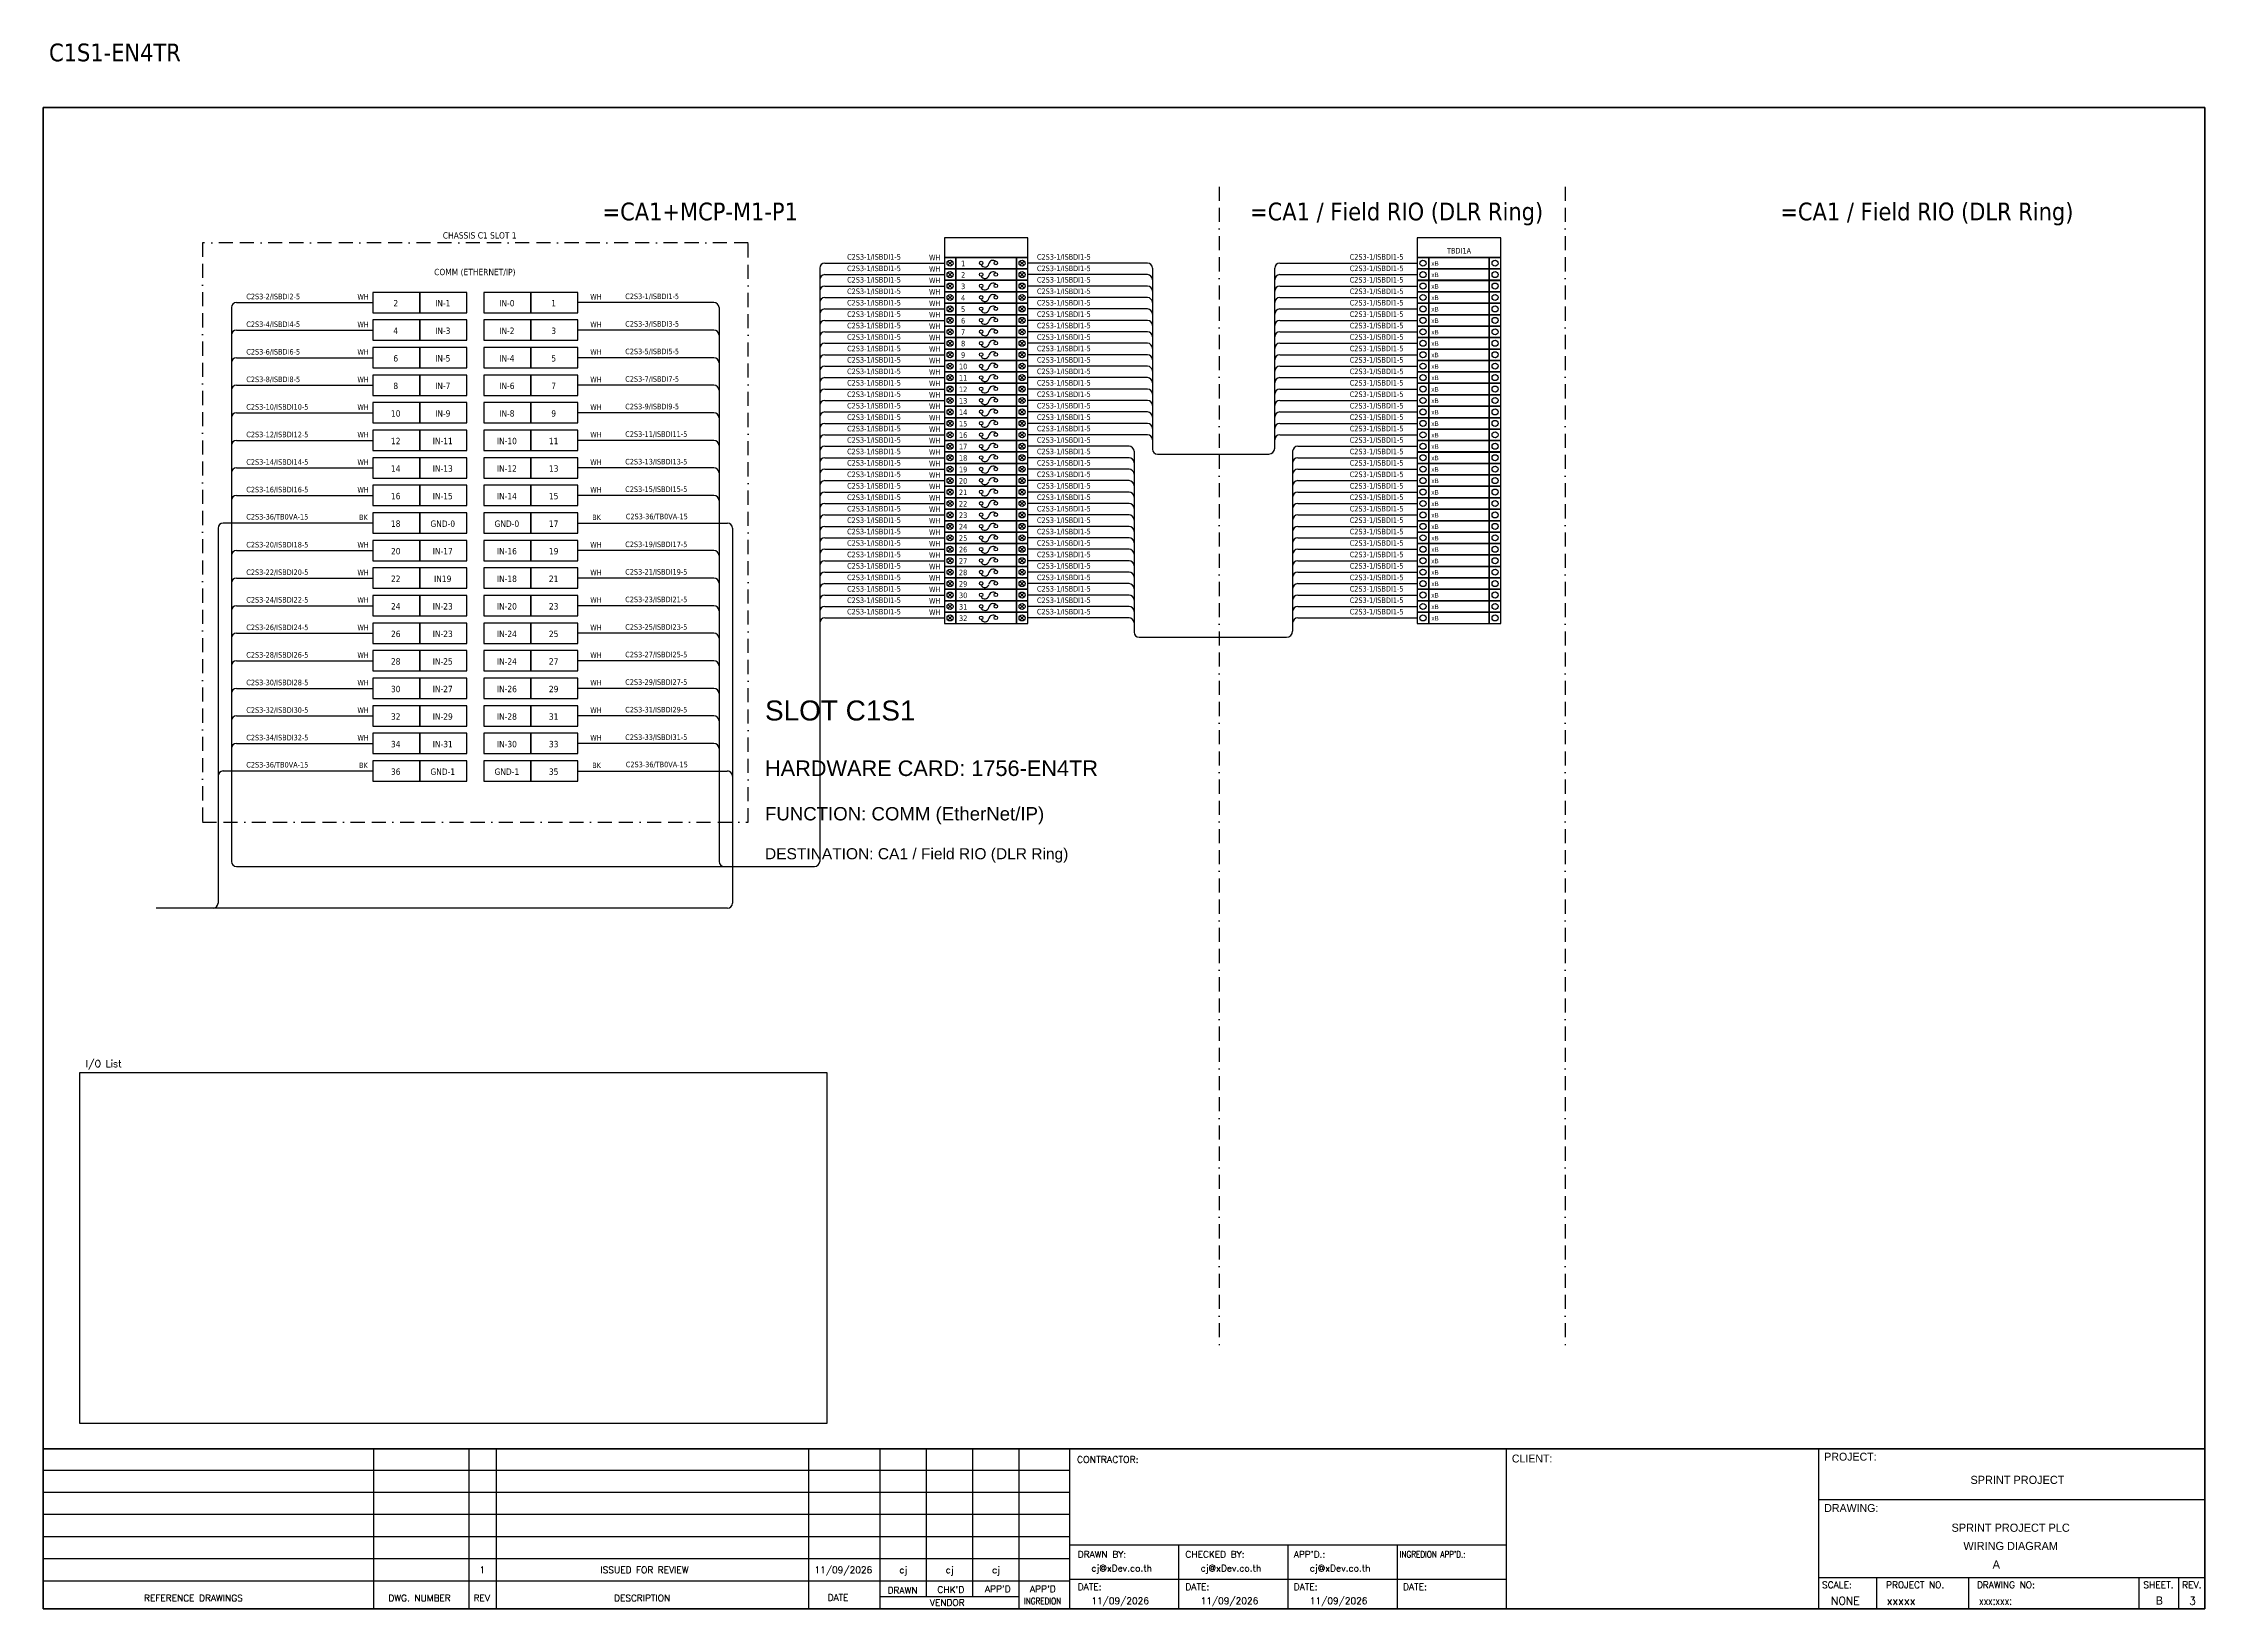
# Model space of a CAD drawing. Header units: millimetres. Extents: x 0 to 54213, y -3004 to 2820.
# Drawn here: x 4193 to 8087, y 0 to 2820 of the extents above; entities that cross this region are included whole.
import ezdxf
from ezdxf.enums import TextEntityAlignment as Align

# ---------------------------------------------------------------- set-up
doc = ezdxf.new("R2010")
doc.units = ezdxf.units.MM
doc.linetypes.add('BORDERX2', pattern=[88.9, 25.4, -12.7, 25.4, -12.7, 0, -12.7])
for name, color, linetype in [('GT_1', 9, 'Continuous'), ('HELPPOINT', 7, 'Continuous'), ('MEMBER', 7, 'Continuous'), ('x01001-FrameArea', 2, 'BORDERX2')]:
    doc.layers.add(name, color=color, linetype=linetype)
for name, color, linetype, lineweight in [('IE-EQUIP', 253, 'Continuous', 25), ('IE-WIRE', 7, 'Continuous', 25), ('power', 7, 'Continuous', 25)]:
    doc.layers.add(name, color=color, linetype=linetype, lineweight=lineweight)
doc.styles.add('HTX11', font='O8111901')
doc.styles.add('ROMANS', font='romans.shx', dxfattribs={"width": 0.85, "height": 25})
doc.styles.get("Standard").update_dxf_attribs({"font": 'arial.ttf'})
doc.styles.add('Tahoma', font='')
doc.styles.get('Tahoma').set_extended_font_data('Tahoma')

# ---------------------------------------------------------------- blocks, each defined once
blk = doc.blocks.new('xTermSingleLayer0')
at = {"color": 7, "ltscale": 25.4}
for points in [[(0, -537), (537, -537), (537, 0), (0, 0)], [(537, -537), (3378, -537), (3378, 0), (537, 0)], [(3378, -537), (3915, -537), (3915, 0), (3378, 0)]]:
    blk.add_lwpolyline(points, close=True, dxfattribs=at)
for centre in [(268, -268), (3647, -268)]:
    blk.add_circle(centre, 141, dxfattribs=at)
blk.add_attdef('TERMINAL_B', (661, -387), '', height=212)

msp = doc.modelspace()

# ---------------------------------------------------------------- linework, layer by layer
at = {"color": 1, "ltscale": 25.4}
for p, q in [((5830.5, 2427.5), (5822.9, 2419.9)), ((5822.9, 2427.5), (5830.5, 2419.9)), ((5952.6, 2427.5), (5960.3, 2419.9)), ((5960.3, 2427.5), (5952.6, 2419.9)), ((5830.5, 2406.9), (5822.9, 2399.2)), ((5822.9, 2406.9), (5830.5, 2399.2)), ((5830.5, 2386.3), (5822.9, 2378.6)), ((5822.9, 2386.3), (5830.5, 2378.6)), ((5952.6, 2406.9), (5960.3, 2399.2)), ((5960.3, 2406.9), (5952.6, 2399.2)), ((5952.6, 2386.3), (5960.3, 2378.6)), ((5960.3, 2386.3), (5952.6, 2378.6)), ((5830.5, 2365.7), (5822.9, 2358)), ((5822.9, 2365.7), (5830.5, 2358)), ((5830.5, 2345.1), (5822.9, 2337.4)), ((5822.9, 2345.1), (5830.5, 2337.4)), ((5952.6, 2365.7), (5960.3, 2358)), ((5960.3, 2365.7), (5952.6, 2358)), ((5952.6, 2345.1), (5960.3, 2337.4)), ((5960.3, 2345.1), (5952.6, 2337.4)), ((5830.5, 2324.5), (5822.9, 2316.8)), ((5822.9, 2324.5), (5830.5, 2316.8)), ((5830.5, 2303.9), (5822.9, 2296.2)), ((5822.9, 2303.9), (5830.5, 2296.2)), ((5952.6, 2324.5), (5960.3, 2316.8)), ((5960.3, 2324.5), (5952.6, 2316.8)), ((5952.6, 2303.9), (5960.3, 2296.2)), ((5960.3, 2303.9), (5952.6, 2296.2)), ((5830.5, 2283.2), (5822.9, 2275.6)), ((5822.9, 2283.2), (5830.5, 2275.6)), ((5830.5, 2262.6), (5822.9, 2255)), ((5822.9, 2262.6), (5830.5, 2255)), ((5952.6, 2283.2), (5960.3, 2275.6)), ((5960.3, 2283.2), (5952.6, 2275.6)), ((5952.6, 2262.6), (5960.3, 2255)), ((5960.3, 2262.6), (5952.6, 2255)), ((5830.5, 2242), (5822.9, 2234.3)), ((5822.9, 2242), (5830.5, 2234.3)), ((5830.5, 2221.4), (5822.9, 2213.7)), ((5822.9, 2221.4), (5830.5, 2213.7)), ((5952.6, 2242), (5960.3, 2234.3)), ((5960.3, 2242), (5952.6, 2234.3)), ((5952.6, 2221.4), (5960.3, 2213.7)), ((5960.3, 2221.4), (5952.6, 2213.7)), ((5830.5, 2200.8), (5822.9, 2193.1)), ((5822.9, 2200.8), (5830.5, 2193.1)), ((5952.6, 2200.8), (5960.3, 2193.1)), ((5960.3, 2200.8), (5952.6, 2193.1)), ((5830.5, 2180.2), (5822.9, 2172.5)), ((5822.9, 2180.2), (5830.5, 2172.5)), ((5830.5, 2159.6), (5822.9, 2151.9)), ((5822.9, 2159.6), (5830.5, 2151.9)), ((5952.6, 2180.2), (5960.3, 2172.5)), ((5960.3, 2180.2), (5952.6, 2172.5)), ((5952.6, 2159.6), (5960.3, 2151.9)), ((5960.3, 2159.6), (5952.6, 2151.9)), ((5830.5, 2139), (5822.9, 2131.3)), ((5822.9, 2139), (5830.5, 2131.3)), ((5830.5, 2118.3), (5822.9, 2110.7)), ((5822.9, 2118.3), (5830.5, 2110.7)), ((5952.6, 2139), (5960.3, 2131.3)), ((5960.3, 2139), (5952.6, 2131.3)), ((5952.6, 2118.3), (5960.3, 2110.7)), ((5960.3, 2118.3), (5952.6, 2110.7)), ((5830.5, 2097.7), (5822.9, 2090.1)), ((5822.9, 2097.7), (5830.5, 2090.1)), ((5830.5, 2077.1), (5822.9, 2069.5)), ((5822.9, 2077.1), (5830.5, 2069.5)), ((5952.6, 2097.7), (5960.3, 2090.1)), ((5960.3, 2097.7), (5952.6, 2090.1)), ((5952.6, 2077.1), (5960.3, 2069.5)), ((5960.3, 2077.1), (5952.6, 2069.5)), ((5830.5, 2056.5), (5822.9, 2048.8)), ((5822.9, 2056.5), (5830.5, 2048.8)), ((5830.5, 2035.9), (5822.9, 2028.2)), ((5822.9, 2035.9), (5830.5, 2028.2)), ((5952.6, 2056.5), (5960.3, 2048.8)), ((5960.3, 2056.5), (5952.6, 2048.8)), ((5952.6, 2035.9), (5960.3, 2028.2)), ((5960.3, 2035.9), (5952.6, 2028.2)), ((5830.5, 2015.3), (5822.9, 2007.6)), ((5822.9, 2015.3), (5830.5, 2007.6)), ((5830.5, 1994.7), (5822.9, 1987)), ((5822.9, 1994.7), (5830.5, 1987)), ((5952.6, 2015.3), (5960.3, 2007.6)), ((5960.3, 2015.3), (5952.6, 2007.6)), ((5952.6, 1994.7), (5960.3, 1987)), ((5960.3, 1994.7), (5952.6, 1987)), ((5830.5, 1974.1), (5822.9, 1966.4)), ((5822.9, 1974.1), (5830.5, 1966.4)), ((5830.5, 1953.5), (5822.9, 1945.8)), ((5822.9, 1953.5), (5830.5, 1945.8)), ((5952.6, 1974.1), (5960.3, 1966.4)), ((5960.3, 1974.1), (5952.6, 1966.4)), ((5952.6, 1953.5), (5960.3, 1945.8)), ((5960.3, 1953.5), (5952.6, 1945.8)), ((5830.5, 1932.8), (5822.9, 1925.2)), ((5822.9, 1932.8), (5830.5, 1925.2)), ((5830.5, 1912.2), (5822.9, 1904.6)), ((5822.9, 1912.2), (5830.5, 1904.6)), ((5952.6, 1932.8), (5960.3, 1925.2)), ((5960.3, 1932.8), (5952.6, 1925.2)), ((5952.6, 1912.2), (5960.3, 1904.6)), ((5960.3, 1912.2), (5952.6, 1904.6)), ((5830.5, 1891.6), (5822.9, 1883.9)), ((5822.9, 1891.6), (5830.5, 1883.9)), ((5830.5, 1871), (5822.9, 1863.3)), ((5822.9, 1871), (5830.5, 1863.3)), ((5952.6, 1891.6), (5960.3, 1883.9)), ((5960.3, 1891.6), (5952.6, 1883.9)), ((5952.6, 1871), (5960.3, 1863.3)), ((5960.3, 1871), (5952.6, 1863.3)), ((5830.5, 1850.4), (5822.9, 1842.7)), ((5822.9, 1850.4), (5830.5, 1842.7)), ((5952.6, 1850.4), (5960.3, 1842.7)), ((5960.3, 1850.4), (5952.6, 1842.7)), ((5830.5, 1829.8), (5822.9, 1822.1)), ((5822.9, 1829.8), (5830.5, 1822.1)), ((5830.5, 1809.2), (5822.9, 1801.5)), ((5822.9, 1809.2), (5830.5, 1801.5)), ((5952.6, 1829.8), (5960.3, 1822.1)), ((5960.3, 1829.8), (5952.6, 1822.1)), ((5952.6, 1809.2), (5960.3, 1801.5)), ((5960.3, 1809.2), (5952.6, 1801.5)), ((5830.5, 1788.6), (5822.9, 1780.9)), ((5822.9, 1788.6), (5830.5, 1780.9)), ((5952.6, 1788.6), (5960.3, 1780.9)), ((5960.3, 1788.6), (5952.6, 1780.9))]:
    msp.add_line(p, q, dxfattribs=at)
at = {"color": 4}
for p, q in [((7495.6, 56.1), (7495.6, 0)), ((7660.9, 56.1), (7660.9, 0))]:
    msp.add_line(p, q, dxfattribs=at)
at = {"color": 4, "ltscale": 0.5}
for p, q in [((7968, 56.1), (7968, 0)), ((7968, 56.1), (7968, 0)), ((8039.2, 56.1), (8039.2, 0)), ((8039.2, 56.1), (8039.2, 0))]:
    msp.add_line(p, q, dxfattribs=at)
at = {"color": 4, "ltscale": 25.4}
for points in [[(5816.4, 2434), (5966.7, 2434), (5966.7, 2469.2), (5816.4, 2469.2)], [(6668.2, 2434), (6818.5, 2434), (6818.5, 2469.2), (6668.2, 2469.2)]]:
    msp.add_lwpolyline(points, close=True, dxfattribs=at)
at = {"color": 1, "ltscale": 25.4}
for points in [[(5816.4, 2413.4), (5837, 2413.4), (5837, 2434), (5816.4, 2434)], [(5837, 2413.4), (5946.1, 2413.4), (5946.1, 2434), (5837, 2434)], [(5946.1, 2413.4), (5966.7, 2413.4), (5966.7, 2434), (5946.1, 2434)], [(5816.4, 2392.8), (5837, 2392.8), (5837, 2413.4), (5816.4, 2413.4)], [(5816.4, 2372.2), (5837, 2372.2), (5837, 2392.8), (5816.4, 2392.8)], [(5837, 2392.8), (5946.1, 2392.8), (5946.1, 2413.4), (5837, 2413.4)], [(5837, 2372.2), (5946.1, 2372.2), (5946.1, 2392.8), (5837, 2392.8)], [(5946.1, 2392.8), (5966.7, 2392.8), (5966.7, 2413.4), (5946.1, 2413.4)], [(5946.1, 2372.2), (5966.7, 2372.2), (5966.7, 2392.8), (5946.1, 2392.8)], [(5816.4, 2351.5), (5837, 2351.5), (5837, 2372.2), (5816.4, 2372.2)], [(5816.4, 2330.9), (5837, 2330.9), (5837, 2351.5), (5816.4, 2351.5)], [(5837, 2351.5), (5946.1, 2351.5), (5946.1, 2372.2), (5837, 2372.2)], [(5837, 2330.9), (5946.1, 2330.9), (5946.1, 2351.5), (5837, 2351.5)], [(5946.1, 2351.5), (5966.7, 2351.5), (5966.7, 2372.2), (5946.1, 2372.2)], [(5946.1, 2330.9), (5966.7, 2330.9), (5966.7, 2351.5), (5946.1, 2351.5)], [(5816.4, 2310.3), (5837, 2310.3), (5837, 2330.9), (5816.4, 2330.9)], [(5816.4, 2289.7), (5837, 2289.7), (5837, 2310.3), (5816.4, 2310.3)], [(5837, 2310.3), (5946.1, 2310.3), (5946.1, 2330.9), (5837, 2330.9)], [(5837, 2289.7), (5946.1, 2289.7), (5946.1, 2310.3), (5837, 2310.3)], [(5946.1, 2310.3), (5966.7, 2310.3), (5966.7, 2330.9), (5946.1, 2330.9)], [(5946.1, 2289.7), (5966.7, 2289.7), (5966.7, 2310.3), (5946.1, 2310.3)], [(5816.4, 2269.1), (5837, 2269.1), (5837, 2289.7), (5816.4, 2289.7)], [(5816.4, 2248.5), (5837, 2248.5), (5837, 2269.1), (5816.4, 2269.1)], [(5837, 2269.1), (5946.1, 2269.1), (5946.1, 2289.7), (5837, 2289.7)], [(5837, 2248.5), (5946.1, 2248.5), (5946.1, 2269.1), (5837, 2269.1)], [(5946.1, 2269.1), (5966.7, 2269.1), (5966.7, 2289.7), (5946.1, 2289.7)], [(5946.1, 2248.5), (5966.7, 2248.5), (5966.7, 2269.1), (5946.1, 2269.1)], [(5816.4, 2227.9), (5837, 2227.9), (5837, 2248.5), (5816.4, 2248.5)], [(5816.4, 2207.3), (5837, 2207.3), (5837, 2227.9), (5816.4, 2227.9)], [(5837, 2227.9), (5946.1, 2227.9), (5946.1, 2248.5), (5837, 2248.5)], [(5837, 2207.3), (5946.1, 2207.3), (5946.1, 2227.9), (5837, 2227.9)], [(5946.1, 2227.9), (5966.7, 2227.9), (5966.7, 2248.5), (5946.1, 2248.5)], [(5946.1, 2207.3), (5966.7, 2207.3), (5966.7, 2227.9), (5946.1, 2227.9)], [(5816.4, 2186.7), (5837, 2186.7), (5837, 2207.3), (5816.4, 2207.3)], [(5816.4, 2166), (5837, 2166), (5837, 2186.7), (5816.4, 2186.7)], [(5837, 2186.7), (5946.1, 2186.7), (5946.1, 2207.3), (5837, 2207.3)], [(5837, 2166), (5946.1, 2166), (5946.1, 2186.7), (5837, 2186.7)], [(5946.1, 2186.7), (5966.7, 2186.7), (5966.7, 2207.3), (5946.1, 2207.3)], [(5946.1, 2166), (5966.7, 2166), (5966.7, 2186.7), (5946.1, 2186.7)], [(5816.4, 2145.4), (5837, 2145.4), (5837, 2166), (5816.4, 2166)], [(5816.4, 2124.8), (5837, 2124.8), (5837, 2145.4), (5816.4, 2145.4)], [(5837, 2145.4), (5946.1, 2145.4), (5946.1, 2166), (5837, 2166)], [(5837, 2124.8), (5946.1, 2124.8), (5946.1, 2145.4), (5837, 2145.4)], [(5946.1, 2145.4), (5966.7, 2145.4), (5966.7, 2166), (5946.1, 2166)], [(5946.1, 2124.8), (5966.7, 2124.8), (5966.7, 2145.4), (5946.1, 2145.4)], [(5816.4, 2104.2), (5837, 2104.2), (5837, 2124.8), (5816.4, 2124.8)], [(5816.4, 2083.6), (5837, 2083.6), (5837, 2104.2), (5816.4, 2104.2)], [(5837, 2104.2), (5946.1, 2104.2), (5946.1, 2124.8), (5837, 2124.8)], [(5837, 2083.6), (5946.1, 2083.6), (5946.1, 2104.2), (5837, 2104.2)], [(5946.1, 2104.2), (5966.7, 2104.2), (5966.7, 2124.8), (5946.1, 2124.8)], [(5946.1, 2083.6), (5966.7, 2083.6), (5966.7, 2104.2), (5946.1, 2104.2)], [(5816.4, 2063), (5837, 2063), (5837, 2083.6), (5816.4, 2083.6)], [(5837, 2063), (5946.1, 2063), (5946.1, 2083.6), (5837, 2083.6)], [(5946.1, 2063), (5966.7, 2063), (5966.7, 2083.6), (5946.1, 2083.6)], [(5816.4, 2042.4), (5837, 2042.4), (5837, 2063), (5816.4, 2063)], [(5816.4, 2021.8), (5837, 2021.8), (5837, 2042.4), (5816.4, 2042.4)], [(5837, 2042.4), (5946.1, 2042.4), (5946.1, 2063), (5837, 2063)], [(5837, 2021.8), (5946.1, 2021.8), (5946.1, 2042.4), (5837, 2042.4)], [(5946.1, 2042.4), (5966.7, 2042.4), (5966.7, 2063), (5946.1, 2063)], [(5946.1, 2021.8), (5966.7, 2021.8), (5966.7, 2042.4), (5946.1, 2042.4)], [(5816.4, 2001.1), (5837, 2001.1), (5837, 2021.8), (5816.4, 2021.8)], [(5816.4, 1980.5), (5837, 1980.5), (5837, 2001.1), (5816.4, 2001.1)], [(5837, 2001.1), (5946.1, 2001.1), (5946.1, 2021.8), (5837, 2021.8)], [(5837, 1980.5), (5946.1, 1980.5), (5946.1, 2001.1), (5837, 2001.1)], [(5946.1, 2001.1), (5966.7, 2001.1), (5966.7, 2021.8), (5946.1, 2021.8)], [(5946.1, 1980.5), (5966.7, 1980.5), (5966.7, 2001.1), (5946.1, 2001.1)], [(5816.4, 1959.9), (5837, 1959.9), (5837, 1980.5), (5816.4, 1980.5)], [(5816.4, 1939.3), (5837, 1939.3), (5837, 1959.9), (5816.4, 1959.9)], [(5837, 1959.9), (5946.1, 1959.9), (5946.1, 1980.5), (5837, 1980.5)], [(5837, 1939.3), (5946.1, 1939.3), (5946.1, 1959.9), (5837, 1959.9)], [(5946.1, 1959.9), (5966.7, 1959.9), (5966.7, 1980.5), (5946.1, 1980.5)], [(5946.1, 1939.3), (5966.7, 1939.3), (5966.7, 1959.9), (5946.1, 1959.9)], [(5816.4, 1918.7), (5837, 1918.7), (5837, 1939.3), (5816.4, 1939.3)], [(5816.4, 1898.1), (5837, 1898.1), (5837, 1918.7), (5816.4, 1918.7)], [(5837, 1918.7), (5946.1, 1918.7), (5946.1, 1939.3), (5837, 1939.3)], [(5837, 1898.1), (5946.1, 1898.1), (5946.1, 1918.7), (5837, 1918.7)], [(5946.1, 1918.7), (5966.7, 1918.7), (5966.7, 1939.3), (5946.1, 1939.3)], [(5946.1, 1898.1), (5966.7, 1898.1), (5966.7, 1918.7), (5946.1, 1918.7)], [(5816.4, 1877.5), (5837, 1877.5), (5837, 1898.1), (5816.4, 1898.1)], [(5816.4, 1856.9), (5837, 1856.9), (5837, 1877.5), (5816.4, 1877.5)], [(5837, 1877.5), (5946.1, 1877.5), (5946.1, 1898.1), (5837, 1898.1)], [(5837, 1856.9), (5946.1, 1856.9), (5946.1, 1877.5), (5837, 1877.5)], [(5946.1, 1877.5), (5966.7, 1877.5), (5966.7, 1898.1), (5946.1, 1898.1)], [(5946.1, 1856.9), (5966.7, 1856.9), (5966.7, 1877.5), (5946.1, 1877.5)], [(5816.4, 1836.3), (5837, 1836.3), (5837, 1856.9), (5816.4, 1856.9)], [(5816.4, 1815.6), (5837, 1815.6), (5837, 1836.3), (5816.4, 1836.3)], [(5837, 1836.3), (5946.1, 1836.3), (5946.1, 1856.9), (5837, 1856.9)], [(5837, 1815.6), (5946.1, 1815.6), (5946.1, 1836.3), (5837, 1836.3)], [(5946.1, 1836.3), (5966.7, 1836.3), (5966.7, 1856.9), (5946.1, 1856.9)], [(5946.1, 1815.6), (5966.7, 1815.6), (5966.7, 1836.3), (5946.1, 1836.3)], [(5816.4, 1795), (5837, 1795), (5837, 1815.6), (5816.4, 1815.6)], [(5816.4, 1774.4), (5837, 1774.4), (5837, 1795), (5816.4, 1795)], [(5837, 1795), (5946.1, 1795), (5946.1, 1815.6), (5837, 1815.6)], [(5837, 1774.4), (5946.1, 1774.4), (5946.1, 1795), (5837, 1795)], [(5946.1, 1795), (5966.7, 1795), (5966.7, 1815.6), (5946.1, 1815.6)], [(5946.1, 1774.4), (5966.7, 1774.4), (5966.7, 1795), (5946.1, 1795)]]:
    msp.add_lwpolyline(points, close=True, dxfattribs=at)
msp.add_lwpolyline([(4259, 965.9), (5604.8, 965.9), (5604.8, 333.8), (4259, 333.8)], close=True)
for centre in [(5826.7, 2423.7), (5956.4, 2423.7), (5826.7, 2403.1), (5826.7, 2382.5), (5956.4, 2403.1), (5956.4, 2382.5), (5826.7, 2361.9), (5826.7, 2341.2), (5956.4, 2361.9), (5956.4, 2341.2), (5826.7, 2320.6), (5826.7, 2300), (5956.4, 2320.6), (5956.4, 2300), (5826.7, 2279.4), (5826.7, 2258.8), (5956.4, 2279.4), (5956.4, 2258.8), (5826.7, 2238.2), (5826.7, 2217.6), (5956.4, 2238.2), (5956.4, 2217.6), (5826.7, 2197), (5826.7, 2176.3), (5956.4, 2197), (5956.4, 2176.3), (5826.7, 2155.7), (5956.4, 2155.7), (5826.7, 2135.1), (5826.7, 2114.5), (5956.4, 2135.1), (5956.4, 2114.5), (5826.7, 2093.9), (5826.7, 2073.3), (5956.4, 2093.9), (5956.4, 2073.3), (5826.7, 2052.7), (5826.7, 2032.1), (5956.4, 2052.7), (5956.4, 2032.1), (5826.7, 2011.5), (5826.7, 1990.8), (5956.4, 2011.5), (5956.4, 1990.8), (5826.7, 1970.2), (5826.7, 1949.6), (5956.4, 1970.2), (5956.4, 1949.6), (5826.7, 1929), (5826.7, 1908.4), (5956.4, 1929), (5956.4, 1908.4), (5826.7, 1887.8), (5826.7, 1867.2), (5956.4, 1887.8), (5956.4, 1867.2), (5826.7, 1846.6), (5826.7, 1825.9), (5956.4, 1846.6), (5956.4, 1825.9), (5826.7, 1805.3), (5956.4, 1805.3), (5826.7, 1784.7), (5956.4, 1784.7)]:
    msp.add_circle(centre, 5.42, dxfattribs=at)
at = {"layer": 'GT_1', "color": 4}
for p, q in [((4788.7, 0), (4788.7, 288.2)), ((4960.6, 0), (4960.6, 288.2)), ((5009.7, 0), (5009.7, 288.2)), ((5572.4, 0), (5572.4, 288.2)), ((5700.7, 0), (5700.7, 288.2)), ((5784.3, 21.8), (5784.3, 288.2)), ((5867.8, 21.8), (5867.8, 288.2)), ((5951.1, 0), (5951.1, 288.2)), ((6042.1, 0), (6042.1, 288.2)), ((6829.1, 0), (6829.1, 288.2)), ((7391.4, 0), (7391.4, 288.2)), ((7391.4, 0), (7391.4, 288.2)), ((7391.4, 0), (7391.4, 288.2)), ((6042.1, 249.3), (4193.3, 249.3)), ((6042.1, 209.5), (4193.3, 209.5)), ((6042.1, 169.6), (4193.3, 169.6)), ((6042.1, 129.7), (4193.3, 129.7)), ((6042.1, 89.7), (4193.3, 89.7)), ((6829.1, 114.3), (6042.1, 114.3)), ((6238.9, 0), (6238.9, 114.3)), ((6435.6, 0), (6435.6, 114.3)), ((6632.4, 0), (6632.4, 114.3)), ((6042, 49.8), (4193.3, 49.8)), ((6829.1, 52.9), (6042.1, 52.9)), ((7391.4, 56.1), (8086.6, 56.1)), ((5951.1, 21.8), (5700.7, 21.8))]:
    msp.add_line(p, q, dxfattribs=at)
at = {"layer": 'HELPPOINT', "color": 4, "lineweight": 35}
for p, q in [((4193.3, 0), (4193.3, 2704.2)), ((4193.3, 2704.2), (8086.6, 2704.2)), ((4193.3, 0), (4193.3, 2704.2)), ((4193.3, 2704.2), (8086.6, 2704.2)), ((8086.6, 2704.2), (8086.6, 0)), ((8086.6, 2704.2), (8086.6, 0)), ((8086.6, 0), (4193.3, 0)), ((8086.6, 0), (4193.3, 0))]:
    msp.add_line(p, q, dxfattribs=at)
at = {"layer": 'HELPPOINT', "color": 4}
for p, q in [((7391.4, 196.6), (8086.6, 196.6)), ((7391.4, 196.6), (8086.6, 196.6)), ((7391.4, 56.1), (8086.6, 56.1))]:
    msp.add_line(p, q, dxfattribs=at)
at = {"layer": 'IE-EQUIP', "linetype": 'Continuous', "ltscale": 25.4}
for points in [[(4786.7, 2334.4), (4871.4, 2334.4), (4871.4, 2371.1), (4786.7, 2371.1)], [(4871.4, 2334.4), (4956, 2334.4), (4956, 2371.1), (4871.4, 2371.1)], [(4986.9, 2334.4), (5071.5, 2334.4), (5071.5, 2371.1), (4986.9, 2371.1)], [(5071.5, 2334.4), (5156.2, 2334.4), (5156.2, 2371.1), (5071.5, 2371.1)], [(4786.7, 2284.8), (4871.4, 2284.8), (4871.4, 2321.5), (4786.7, 2321.5)], [(4871.4, 2284.8), (4956, 2284.8), (4956, 2321.5), (4871.4, 2321.5)], [(4986.9, 2284.8), (5071.5, 2284.8), (5071.5, 2321.5), (4986.9, 2321.5)], [(5071.5, 2284.8), (5156.2, 2284.8), (5156.2, 2321.5), (5071.5, 2321.5)], [(4786.7, 2235.1), (4871.4, 2235.1), (4871.4, 2271.8), (4786.7, 2271.8)], [(4871.4, 2235.1), (4956, 2235.1), (4956, 2271.8), (4871.4, 2271.8)], [(4986.9, 2235.1), (5071.5, 2235.1), (5071.5, 2271.8), (4986.9, 2271.8)], [(5071.5, 2235.1), (5156.2, 2235.1), (5156.2, 2271.8), (5071.5, 2271.8)], [(4786.7, 2185.5), (4871.4, 2185.5), (4871.4, 2222.2), (4786.7, 2222.2)], [(4871.4, 2185.5), (4956, 2185.5), (4956, 2222.2), (4871.4, 2222.2)], [(4986.9, 2185.5), (5071.5, 2185.5), (5071.5, 2222.2), (4986.9, 2222.2)], [(5071.5, 2185.5), (5156.2, 2185.5), (5156.2, 2222.2), (5071.5, 2222.2)], [(4786.7, 2135.9), (4871.4, 2135.9), (4871.4, 2172.6), (4786.7, 2172.6)], [(4871.4, 2135.9), (4956, 2135.9), (4956, 2172.6), (4871.4, 2172.6)], [(4986.9, 2135.9), (5071.5, 2135.9), (5071.5, 2172.6), (4986.9, 2172.6)], [(5071.5, 2135.9), (5156.2, 2135.9), (5156.2, 2172.6), (5071.5, 2172.6)], [(4786.7, 2086.2), (4871.4, 2086.2), (4871.4, 2122.9), (4786.7, 2122.9)], [(4871.4, 2086.2), (4956, 2086.2), (4956, 2122.9), (4871.4, 2122.9)], [(4986.9, 2086.2), (5071.5, 2086.2), (5071.5, 2122.9), (4986.9, 2122.9)], [(5071.5, 2086.2), (5156.2, 2086.2), (5156.2, 2122.9), (5071.5, 2122.9)], [(4786.7, 2036.6), (4871.4, 2036.6), (4871.4, 2073.3), (4786.7, 2073.3)], [(4871.4, 2036.6), (4956, 2036.6), (4956, 2073.3), (4871.4, 2073.3)], [(4986.9, 2036.6), (5071.5, 2036.6), (5071.5, 2073.3), (4986.9, 2073.3)], [(5071.5, 2036.6), (5156.2, 2036.6), (5156.2, 2073.3), (5071.5, 2073.3)], [(4786.7, 1987), (4871.4, 1987), (4871.4, 2023.7), (4786.7, 2023.7)], [(4871.4, 1987), (4956, 1987), (4956, 2023.7), (4871.4, 2023.7)], [(4986.9, 1987), (5071.5, 1987), (5071.5, 2023.7), (4986.9, 2023.7)], [(5071.5, 1987), (5156.2, 1987), (5156.2, 2023.7), (5071.5, 2023.7)], [(4786.7, 1937.3), (4871.4, 1937.3), (4871.4, 1974), (4786.7, 1974)], [(4871.4, 1937.3), (4956, 1937.3), (4956, 1974), (4871.4, 1974)], [(4986.9, 1937.3), (5071.5, 1937.3), (5071.5, 1974), (4986.9, 1974)], [(5071.5, 1937.3), (5156.2, 1937.3), (5156.2, 1974), (5071.5, 1974)], [(4786.7, 1887.7), (4871.4, 1887.7), (4871.4, 1924.4), (4786.7, 1924.4)], [(4871.4, 1887.7), (4956, 1887.7), (4956, 1924.4), (4871.4, 1924.4)], [(4986.9, 1887.7), (5071.5, 1887.7), (5071.5, 1924.4), (4986.9, 1924.4)], [(5071.5, 1887.7), (5156.2, 1887.7), (5156.2, 1924.4), (5071.5, 1924.4)], [(4786.7, 1838.1), (4871.4, 1838.1), (4871.4, 1874.8), (4786.7, 1874.8)], [(4871.4, 1838.1), (4956, 1838.1), (4956, 1874.8), (4871.4, 1874.8)], [(4986.9, 1838.1), (5071.5, 1838.1), (5071.5, 1874.8), (4986.9, 1874.8)], [(5071.5, 1838.1), (5156.2, 1838.1), (5156.2, 1874.8), (5071.5, 1874.8)], [(4786.7, 1788.4), (4871.4, 1788.4), (4871.4, 1825.1), (4786.7, 1825.1)], [(4871.4, 1788.4), (4956, 1788.4), (4956, 1825.1), (4871.4, 1825.1)], [(4986.9, 1788.4), (5071.5, 1788.4), (5071.5, 1825.1), (4986.9, 1825.1)], [(5071.5, 1788.4), (5156.2, 1788.4), (5156.2, 1825.1), (5071.5, 1825.1)], [(4786.7, 1738.8), (4871.4, 1738.8), (4871.4, 1775.5), (4786.7, 1775.5)], [(4871.4, 1738.8), (4956, 1738.8), (4956, 1775.5), (4871.4, 1775.5)], [(4986.9, 1738.8), (5071.5, 1738.8), (5071.5, 1775.5), (4986.9, 1775.5)], [(5071.5, 1738.8), (5156.2, 1738.8), (5156.2, 1775.5), (5071.5, 1775.5)], [(4786.7, 1689.2), (4871.4, 1689.2), (4871.4, 1725.9), (4786.7, 1725.9)], [(4871.4, 1689.2), (4956, 1689.2), (4956, 1725.9), (4871.4, 1725.9)], [(4986.9, 1689.2), (5071.5, 1689.2), (5071.5, 1725.9), (4986.9, 1725.9)], [(5071.5, 1689.2), (5156.2, 1689.2), (5156.2, 1725.9), (5071.5, 1725.9)], [(4786.7, 1639.5), (4871.4, 1639.5), (4871.4, 1676.2), (4786.7, 1676.2)], [(4871.4, 1639.5), (4956, 1639.5), (4956, 1676.2), (4871.4, 1676.2)], [(4986.9, 1639.5), (5071.5, 1639.5), (5071.5, 1676.2), (4986.9, 1676.2)], [(5071.5, 1639.5), (5156.2, 1639.5), (5156.2, 1676.2), (5071.5, 1676.2)], [(4786.7, 1589.9), (4871.4, 1589.9), (4871.4, 1626.6), (4786.7, 1626.6)], [(4871.4, 1589.9), (4956, 1589.9), (4956, 1626.6), (4871.4, 1626.6)], [(4986.9, 1589.9), (5071.5, 1589.9), (5071.5, 1626.6), (4986.9, 1626.6)], [(5071.5, 1589.9), (5156.2, 1589.9), (5156.2, 1626.6), (5071.5, 1626.6)], [(4786.7, 1540.3), (4871.4, 1540.3), (4871.4, 1577), (4786.7, 1577)], [(4871.4, 1540.3), (4956, 1540.3), (4956, 1577), (4871.4, 1577)], [(4986.9, 1540.3), (5071.5, 1540.3), (5071.5, 1577), (4986.9, 1577)], [(5071.5, 1540.3), (5156.2, 1540.3), (5156.2, 1577), (5071.5, 1577)], [(4786.7, 1490.6), (4871.4, 1490.6), (4871.4, 1527.3), (4786.7, 1527.3)], [(4871.4, 1490.6), (4956, 1490.6), (4956, 1527.3), (4871.4, 1527.3)], [(4986.9, 1490.6), (5071.5, 1490.6), (5071.5, 1527.3), (4986.9, 1527.3)], [(5071.5, 1490.6), (5156.2, 1490.6), (5156.2, 1527.3), (5071.5, 1527.3)]]:
    msp.add_lwpolyline(points, close=True, dxfattribs=at)
at = {"layer": 'IE-WIRE', "color": 4, "ltscale": 25.4}
for p, q in [((5591.9, 2414.6), (5591.9, 1346.2)), ((5601, 2423.7), (5816.4, 2423.7)), ((6182.1, 2423.7), (5966.7, 2423.7)), ((6191.2, 2414.6), (6191.2, 2088.8)), ((6411.3, 2414.6), (6411.3, 2090.6)), ((6420.5, 2423.7), (6668.2, 2423.7)), ((6420.5, 2423.7), (6668.2, 2423.7)), ((5601, 2403.1), (5816.4, 2403.1)), ((5601, 2382.5), (5816.4, 2382.5)), ((6182.1, 2403.1), (5966.7, 2403.1)), ((6182.1, 2382.5), (5966.7, 2382.5)), ((6420.5, 2403.1), (6668.2, 2403.1)), ((6420.5, 2403.1), (6668.2, 2403.1)), ((6420.5, 2382.5), (6668.2, 2382.5)), ((6420.5, 2382.5), (6668.2, 2382.5)), ((4532.3, 2343.6), (4532.3, 1346.2)), ((4541.4, 2352.7), (4786.7, 2352.7)), ((5401.4, 2352.7), (5156.2, 2352.7)), ((5410.6, 2343.6), (5410.6, 1346.2)), ((5601, 2361.9), (5816.4, 2361.9)), ((5601, 2341.2), (5816.4, 2341.2)), ((6182.1, 2361.9), (5966.7, 2361.9)), ((6182.1, 2341.2), (5966.7, 2341.2)), ((6420.5, 2361.9), (6668.2, 2361.9)), ((6420.5, 2361.9), (6668.2, 2361.9)), ((6420.5, 2341.2), (6668.2, 2341.2)), ((6420.5, 2341.2), (6668.2, 2341.2)), ((4541.4, 2303.1), (4786.7, 2303.1)), ((5401.4, 2303.1), (5156.2, 2303.1)), ((5601, 2320.6), (5816.4, 2320.6)), ((5601, 2300), (5816.4, 2300)), ((6182.1, 2320.6), (5966.7, 2320.6)), ((6182.1, 2300), (5966.7, 2300)), ((6420.5, 2320.6), (6668.2, 2320.6)), ((6420.5, 2320.6), (6668.2, 2320.6)), ((6420.5, 2300), (6668.2, 2300)), ((6420.5, 2300), (6668.2, 2300)), ((5601, 2279.4), (5816.4, 2279.4)), ((5601, 2258.8), (5816.4, 2258.8)), ((6182.1, 2279.4), (5966.7, 2279.4)), ((6182.1, 2258.8), (5966.7, 2258.8)), ((6420.5, 2279.4), (6668.2, 2279.4)), ((6420.5, 2279.4), (6668.2, 2279.4)), ((6420.5, 2258.8), (6668.2, 2258.8)), ((6420.5, 2258.8), (6668.2, 2258.8)), ((4541.4, 2253.5), (4786.7, 2253.5)), ((5401.4, 2253.5), (5156.2, 2253.5)), ((5601, 2238.2), (5816.4, 2238.2)), ((6182.1, 2238.2), (5966.7, 2238.2)), ((6420.5, 2238.2), (6668.2, 2238.2)), ((6420.5, 2238.2), (6668.2, 2238.2)), ((4541.4, 2203.8), (4786.7, 2203.8)), ((5401.4, 2203.8), (5156.2, 2203.8)), ((5601, 2217.6), (5816.4, 2217.6)), ((5601, 2197), (5816.4, 2197)), ((6182.1, 2217.6), (5966.7, 2217.6)), ((6182.1, 2197), (5966.7, 2197)), ((6420.5, 2217.6), (6668.2, 2217.6)), ((6420.5, 2217.6), (6668.2, 2217.6)), ((6420.5, 2197), (6668.2, 2197)), ((6420.5, 2197), (6668.2, 2197)), ((4541.4, 2154.2), (4786.7, 2154.2)), ((5401.4, 2154.2), (5156.2, 2154.2)), ((5601, 2176.3), (5816.4, 2176.3)), ((5601, 2155.7), (5816.4, 2155.7)), ((6182.1, 2176.3), (5966.7, 2176.3)), ((6182.1, 2155.7), (5966.7, 2155.7)), ((6420.5, 2176.3), (6668.2, 2176.3)), ((6420.5, 2176.3), (6668.2, 2176.3)), ((6420.5, 2155.7), (6668.2, 2155.7)), ((6420.5, 2155.7), (6668.2, 2155.7)), ((4541.4, 2104.6), (4786.7, 2104.6)), ((5401.4, 2104.6), (5156.2, 2104.6)), ((5601, 2135.1), (5816.4, 2135.1)), ((5601, 2114.5), (5816.4, 2114.5)), ((6182.1, 2135.1), (5966.7, 2135.1)), ((6182.1, 2114.5), (5966.7, 2114.5)), ((6420.5, 2135.1), (6668.2, 2135.1)), ((6420.5, 2135.1), (6668.2, 2135.1)), ((6420.5, 2114.5), (6668.2, 2114.5)), ((6420.5, 2114.5), (6668.2, 2114.5)), ((5601, 2093.9), (5816.4, 2093.9)), ((5601, 2073.3), (5816.4, 2073.3)), ((6149, 2093.9), (5966.7, 2093.9)), ((6149, 2073.3), (5966.7, 2073.3)), ((6158.1, 2084.8), (6158.1, 1759)), ((6443.7, 2084.8), (6443.7, 1760.8)), ((6452.8, 2093.9), (6668.2, 2093.9)), ((6452.8, 2093.9), (6668.2, 2093.9)), ((6452.8, 2073.3), (6668.2, 2073.3)), ((6452.8, 2073.3), (6668.2, 2073.3)), ((4541.4, 2055), (4786.7, 2055)), ((5401.4, 2055), (5156.2, 2055)), ((5601, 2052.7), (5816.4, 2052.7)), ((5601, 2032.1), (5816.4, 2032.1)), ((6149, 2052.7), (5966.7, 2052.7)), ((6149, 2032.1), (5966.7, 2032.1)), ((6452.8, 2052.7), (6668.2, 2052.7)), ((6452.8, 2052.7), (6668.2, 2052.7)), ((6452.8, 2032.1), (6668.2, 2032.1)), ((6452.8, 2032.1), (6668.2, 2032.1)), ((4541.4, 2005.3), (4786.7, 2005.3)), ((5401.4, 2005.3), (5156.2, 2005.3)), ((5601, 2011.5), (5816.4, 2011.5)), ((5601, 1990.8), (5816.4, 1990.8)), ((6149, 2011.5), (5966.7, 2011.5)), ((6149, 1990.8), (5966.7, 1990.8)), ((6452.8, 2011.5), (6668.2, 2011.5)), ((6452.8, 2011.5), (6668.2, 2011.5)), ((6452.8, 1990.8), (6668.2, 1990.8)), ((6452.8, 1990.8), (6668.2, 1990.8)), ((5601, 1970.2), (5816.4, 1970.2)), ((5601, 1949.6), (5816.4, 1949.6)), ((6149, 1970.2), (5966.7, 1970.2)), ((6149, 1949.6), (5966.7, 1949.6)), ((6452.8, 1970.2), (6668.2, 1970.2)), ((6452.8, 1970.2), (6668.2, 1970.2)), ((6452.8, 1949.6), (6668.2, 1949.6)), ((6452.8, 1949.6), (6668.2, 1949.6)), ((5601, 1929), (5816.4, 1929)), ((5601, 1908.4), (5816.4, 1908.4)), ((6149, 1929), (5966.7, 1929)), ((6149, 1908.4), (5966.7, 1908.4)), ((6452.8, 1929), (6668.2, 1929)), ((6452.8, 1929), (6668.2, 1929)), ((6452.8, 1908.4), (6668.2, 1908.4)), ((6452.8, 1908.4), (6668.2, 1908.4)), ((4541.4, 1906.1), (4786.7, 1906.1)), ((5401.4, 1906.1), (5156.2, 1906.1)), ((5601, 1887.8), (5816.4, 1887.8)), ((6149, 1887.8), (5966.7, 1887.8)), ((6452.8, 1887.8), (6668.2, 1887.8)), ((6452.8, 1887.8), (6668.2, 1887.8)), ((4541.4, 1856.4), (4786.7, 1856.4)), ((5401.4, 1856.4), (5156.2, 1856.4)), ((5601, 1867.2), (5816.4, 1867.2)), ((5601, 1846.6), (5816.4, 1846.6)), ((6149, 1867.2), (5966.7, 1867.2)), ((6149, 1846.6), (5966.7, 1846.6)), ((6452.8, 1867.2), (6668.2, 1867.2)), ((6452.8, 1867.2), (6668.2, 1867.2)), ((6452.8, 1846.6), (6668.2, 1846.6)), ((6452.8, 1846.6), (6668.2, 1846.6)), ((4541.4, 1806.8), (4786.7, 1806.8)), ((5401.4, 1806.8), (5156.2, 1806.8)), ((5601, 1825.9), (5816.4, 1825.9)), ((5601, 1805.3), (5816.4, 1805.3)), ((6149, 1825.9), (5966.7, 1825.9)), ((6149, 1805.3), (5966.7, 1805.3)), ((6452.8, 1825.9), (6668.2, 1825.9)), ((6452.8, 1825.9), (6668.2, 1825.9)), ((6452.8, 1805.3), (6668.2, 1805.3)), ((6452.8, 1805.3), (6668.2, 1805.3)), ((4541.4, 1757.2), (4786.7, 1757.2)), ((5401.4, 1757.2), (5156.2, 1757.2)), ((5601, 1784.7), (5816.4, 1784.7)), ((6149, 1784.7), (5966.7, 1784.7)), ((6452.8, 1784.7), (6668.2, 1784.7)), ((6452.8, 1784.7), (6668.2, 1784.7)), ((4541.4, 1707.5), (4786.7, 1707.5)), ((5401.4, 1707.5), (5156.2, 1707.5)), ((4541.4, 1657.9), (4786.7, 1657.9)), ((5401.4, 1657.9), (5156.2, 1657.9)), ((4541.4, 1608.3), (4786.7, 1608.3)), ((5401.4, 1608.3), (5156.2, 1608.3)), ((4541.4, 1558.6), (4786.7, 1558.6)), ((5401.4, 1558.6), (5156.2, 1558.6))]:
    msp.add_line(p, q, dxfattribs=at)
at = {"layer": 'IE-WIRE', "color": 4}
for p, q in [((6200.2, 2079.9), (6400.6, 2079.9)), ((6167.1, 1750.1), (6432.9, 1750.1)), ((4541.4, 1337), (5582.7, 1337))]:
    msp.add_line(p, q, dxfattribs=at)
at = {"layer": 'IE-WIRE', "color": 7, "ltscale": 25.4}
for p, q in [((4786.7, 1955.7), (4517.3, 1955.7)), ((5156.2, 1955.7), (5425.6, 1955.7)), ((4508.2, 1946.5), (4508.2, 1270.9)), ((5434.7, 1946.5), (5434.7, 1270.9)), ((4786.7, 1509), (4517.3, 1509)), ((5156.2, 1509), (5425.6, 1509)), ((5425.7, 1262), (4396.7, 1262))]:
    msp.add_line(p, q, dxfattribs=at)
at = {"layer": 'IE-WIRE', "color": 4, "ltscale": 25.4}
for centre, radius, start, end in [((5601, 2414.6), 9.14, 90, 180), ((6182.1, 2414.6), 9.14, 0, 90), ((6420.5, 2414.6), 9.14, 90, 180), ((5601, 2393.9), 9.14, 90, 180), ((5601, 2373.3), 9.14, 90, 180), ((6182.1, 2393.9), 9.14, 0, 90), ((6182.1, 2373.3), 9.14, 0, 90), ((6420.5, 2393.9), 9.14, 90, 180), ((6420.5, 2373.3), 9.14, 90, 180), ((4541.4, 2343.6), 9.17, 90, 180), ((5401.4, 2343.6), 9.17, 0, 90), ((5601, 2352.7), 9.14, 90, 180), ((5601, 2332.1), 9.14, 90, 180), ((6182.1, 2352.7), 9.14, 0, 90), ((6182.1, 2332.1), 9.14, 0, 90), ((6420.5, 2352.7), 9.14, 90, 180), ((6420.5, 2332.1), 9.14, 90, 180), ((4541.4, 2293.9), 9.17, 90, 180), ((5401.4, 2293.9), 9.17, 0, 90), ((5601, 2311.5), 9.14, 90, 180), ((5601, 2290.9), 9.14, 90, 180), ((6182.1, 2311.5), 9.14, 0, 90), ((6182.1, 2290.9), 9.14, 0, 90), ((6420.5, 2311.5), 9.14, 90, 180), ((6420.5, 2290.9), 9.14, 90, 180), ((5601, 2270.3), 9.14, 90, 180), ((5601, 2249.7), 9.14, 90, 180), ((6182.1, 2270.3), 9.14, 0, 90), ((6182.1, 2249.7), 9.14, 0, 90), ((6420.5, 2270.3), 9.14, 90, 180), ((6420.5, 2249.7), 9.14, 90, 180), ((4541.4, 2244.3), 9.17, 90, 180), ((5401.4, 2244.3), 9.17, 0, 90), ((5601, 2229), 9.14, 90, 180), ((6182.1, 2229), 9.14, 0, 90), ((6420.5, 2229), 9.14, 90, 180), ((4541.4, 2194.7), 9.17, 90, 180), ((5401.4, 2194.7), 9.17, 0, 90), ((5601, 2208.4), 9.14, 90, 180), ((5601, 2187.8), 9.14, 90, 180), ((6182.1, 2208.4), 9.14, 0, 90), ((6182.1, 2187.8), 9.14, 0, 90), ((6420.5, 2208.4), 9.14, 90, 180), ((6420.5, 2187.8), 9.14, 90, 180), ((4541.4, 2145), 9.17, 90, 180), ((5401.4, 2145), 9.17, 0, 90), ((5601, 2167.2), 9.14, 90, 180), ((5601, 2146.6), 9.14, 90, 180), ((6182.1, 2167.2), 9.14, 0, 90), ((6182.1, 2146.6), 9.14, 0, 90), ((6420.5, 2167.2), 9.14, 90, 180), ((6420.5, 2146.6), 9.14, 90, 180), ((4541.4, 2095.4), 9.17, 90, 180), ((5401.4, 2095.4), 9.17, 0, 90), ((5601, 2126), 9.14, 90, 180), ((5601, 2105.4), 9.14, 90, 180), ((6182.1, 2126), 9.14, 0, 90), ((6182.1, 2105.4), 9.14, 0, 90), ((6420.5, 2126), 9.14, 90, 180), ((6420.5, 2105.4), 9.14, 90, 180), ((5601, 2084.8), 9.14, 90, 180), ((5601, 2064.2), 9.14, 90, 180), ((6149, 2084.8), 9.14, 0, 90), ((6149, 2064.2), 9.14, 0, 90), ((6400.6, 2090.6), 10.8, 270, 0), ((6452.8, 2084.8), 9.14, 90, 180), ((6452.8, 2064.2), 9.14, 90, 180), ((4541.4, 2045.8), 9.17, 90, 180), ((5401.4, 2045.8), 9.17, 0, 90), ((5601, 2043.5), 9.14, 90, 180), ((5601, 2022.9), 9.14, 90, 180), ((6149, 2043.5), 9.14, 0, 90), ((6149, 2022.9), 9.14, 0, 90), ((6452.8, 2043.5), 9.14, 90, 180), ((6452.8, 2022.9), 9.14, 90, 180), ((4541.4, 1996.1), 9.17, 90, 180), ((5401.4, 1996.1), 9.17, 0, 90), ((5601, 2002.3), 9.14, 90, 180), ((5601, 1981.7), 9.14, 90, 180), ((6149, 2002.3), 9.14, 0, 90), ((6149, 1981.7), 9.14, 0, 90), ((6452.8, 2002.3), 9.14, 90, 180), ((6452.8, 1981.7), 9.14, 90, 180), ((5601, 1961.1), 9.14, 90, 180), ((5601, 1940.5), 9.14, 90, 180), ((6149, 1961.1), 9.14, 0, 90), ((6149, 1940.5), 9.14, 0, 90), ((6452.8, 1961.1), 9.14, 90, 180), ((6452.8, 1940.5), 9.14, 90, 180), ((5601, 1919.9), 9.14, 90, 180), ((5601, 1899.3), 9.14, 90, 180), ((6149, 1919.9), 9.14, 0, 90), ((6149, 1899.3), 9.14, 0, 90), ((6452.8, 1919.9), 9.14, 90, 180), ((6452.8, 1899.3), 9.14, 90, 180), ((4541.4, 1896.9), 9.17, 90, 180), ((5401.4, 1896.9), 9.17, 0, 90), ((5601, 1878.6), 9.14, 90, 180), ((6149, 1878.6), 9.14, 0, 90), ((6452.8, 1878.6), 9.14, 90, 180), ((4541.4, 1847.2), 9.17, 90, 180), ((5401.4, 1847.2), 9.17, 0, 90), ((5601, 1858), 9.14, 90, 180), ((5601, 1837.4), 9.14, 90, 180), ((6149, 1858), 9.14, 0, 90), ((6149, 1837.4), 9.14, 0, 90), ((6452.8, 1858), 9.14, 90, 180), ((6452.8, 1837.4), 9.14, 90, 180), ((4541.4, 1797.6), 9.17, 90, 180), ((5401.4, 1797.6), 9.17, 0, 90), ((5601, 1816.8), 9.14, 90, 180), ((5601, 1796.2), 9.14, 90, 180), ((6149, 1816.8), 9.14, 0, 90), ((6149, 1796.2), 9.14, 0, 90), ((6452.8, 1816.8), 9.14, 90, 180), ((6452.8, 1796.2), 9.14, 90, 180), ((4541.4, 1748), 9.17, 90, 180), ((5401.4, 1748), 9.17, 0, 90), ((5601, 1775.6), 9.14, 90, 180), ((6149, 1775.6), 9.14, 0, 90), ((6432.9, 1760.8), 10.8, 270, 0), ((6452.8, 1775.6), 9.14, 90, 180), ((4541.4, 1698.3), 9.17, 90, 180), ((5401.4, 1698.3), 9.17, 0, 90), ((4541.4, 1648.7), 9.17, 90, 180), ((5401.4, 1648.7), 9.17, 0, 90), ((4541.4, 1599.1), 9.17, 90, 180), ((5401.4, 1599.1), 9.17, 0, 90), ((4541.4, 1549.4), 9.17, 90, 180), ((5401.4, 1549.4), 9.17, 0, 90)]:
    msp.add_arc(centre, radius, start, end, dxfattribs=at)
at = {"layer": 'IE-WIRE', "color": 4}
for centre, radius, start, end in [((6200.2, 2088.8), 8.96, 180, 270), ((6167.1, 1759), 8.96, 180, 270), ((4541.4, 1346.2), 9.14, 180, 270), ((5419.8, 1346.2), 9.14, 180, 270), ((5582.7, 1346.2), 9.14, 270, 0)]:
    msp.add_arc(centre, radius, start, end, dxfattribs=at)
at = {"layer": 'IE-WIRE', "color": 7, "ltscale": 25.4}
for centre, radius, start, end in [((4517.3, 1946.5), 9.14, 90, 180), ((5425.6, 1946.5), 9.14, 0, 90), ((4517.3, 1499.9), 9.14, 90, 180), ((5425.6, 1499.9), 9.14, 0, 90), ((4499.2, 1270.9), 8.96, 270, 0), ((5425.7, 1270.9), 8.96, 270, 0), ((5425.7, 1270.9), 8.96, 270, 0)]:
    msp.add_arc(centre, radius, start, end, dxfattribs=at)
at = {"layer": 'MEMBER', "color": 4, "lineweight": 35}
msp.add_line((4193.3, 288.2), (8086.6, 288.2), dxfattribs=at)
msp.add_line((4193.3, 288.2), (8086.6, 288.2), dxfattribs=at)
at = {"layer": 'MEMBER', "color": 4}
for p, q in [((7391.4, 196.6), (8086.6, 196.6)), ((7391.4, 196.6), (8086.6, 196.6)), ((7391.4, 56.1), (8086.6, 56.1)), ((7391.4, 56.1), (8086.6, 56.1))]:
    msp.add_line(p, q, dxfattribs=at)
at = {"layer": 'power', "color": 1, "ltscale": 25.4}
for centre in [(5882.7, 2424), (5909.1, 2424), (5882.7, 2403.4), (5882.7, 2382.8), (5909.1, 2403.4), (5909.1, 2382.8), (5882.7, 2362.2), (5882.7, 2341.6), (5909.1, 2362.2), (5909.1, 2341.6), (5882.7, 2321), (5882.7, 2300.3), (5909.1, 2321), (5909.1, 2300.3), (5882.7, 2279.7), (5882.7, 2259.1), (5909.1, 2279.7), (5909.1, 2259.1), (5882.7, 2238.5), (5882.7, 2217.9), (5909.1, 2238.5), (5909.1, 2217.9), (5882.7, 2197.3), (5909.1, 2197.3), (5882.7, 2176.7), (5882.7, 2156.1), (5909.1, 2176.7), (5909.1, 2156.1), (5882.7, 2135.4), (5882.7, 2114.8), (5909.1, 2135.4), (5909.1, 2114.8), (5882.7, 2094.2), (5882.7, 2073.6), (5909.1, 2094.2), (5909.1, 2073.6), (5882.7, 2053), (5882.7, 2032.4), (5909.1, 2053), (5909.1, 2032.4), (5882.7, 2011.8), (5882.7, 1991.2), (5909.1, 2011.8), (5909.1, 1991.2), (5882.7, 1970.6), (5882.7, 1949.9), (5909.1, 1970.6), (5909.1, 1949.9), (5882.7, 1929.3), (5882.7, 1908.7), (5909.1, 1929.3), (5909.1, 1908.7), (5882.7, 1888.1), (5882.7, 1867.5), (5909.1, 1888.1), (5909.1, 1867.5), (5882.7, 1846.9), (5909.1, 1846.9), (5882.7, 1826.3), (5882.7, 1805.7), (5909.1, 1826.3), (5909.1, 1805.7), (5882.7, 1785), (5909.1, 1785)]:
    msp.add_circle(centre, 3.16, dxfattribs=at)
for centre, radius, start, end in [((5889.4, 2424.2), 7.52, 206.1634, 346.0383), ((5904.3, 2421.2), 7.66, 51.1309, 171.3254), ((5889.4, 2403.6), 7.52, 206.1634, 346.0383), ((5889.4, 2382.9), 7.52, 206.1634, 346.0383), ((5904.3, 2400.6), 7.66, 51.1309, 171.3254), ((5904.3, 2380), 7.66, 51.1309, 171.3254), ((5889.4, 2362.3), 7.52, 206.1634, 346.0383), ((5889.4, 2341.7), 7.52, 206.1634, 346.0383), ((5904.3, 2359.4), 7.66, 51.1309, 171.3254), ((5904.3, 2338.8), 7.66, 51.1309, 171.3254), ((5889.4, 2321.1), 7.52, 206.1634, 346.0383), ((5889.4, 2300.5), 7.52, 206.1634, 346.0383), ((5904.3, 2318.1), 7.66, 51.1309, 171.3254), ((5904.3, 2297.5), 7.66, 51.1309, 171.3254), ((5889.4, 2279.9), 7.52, 206.1634, 346.0383), ((5904.3, 2276.9), 7.66, 51.1309, 171.3254), ((5904.3, 2256.3), 7.66, 51.1309, 171.3254), ((5889.4, 2259.3), 7.52, 206.1634, 346.0383), ((5889.4, 2238.7), 7.52, 206.1634, 346.0383), ((5904.3, 2235.7), 7.66, 51.1309, 171.3254), ((5904.3, 2215.1), 7.66, 51.1309, 171.3254), ((5889.4, 2218.1), 7.52, 206.1634, 346.0383), ((5889.4, 2197.4), 7.52, 206.1634, 346.0383), ((5904.3, 2194.5), 7.66, 51.1309, 171.3254), ((5904.3, 2173.9), 7.66, 51.1309, 171.3254), ((5889.4, 2176.8), 7.52, 206.1634, 346.0383), ((5889.4, 2156.2), 7.52, 206.1634, 346.0383), ((5904.3, 2153.2), 7.66, 51.1309, 171.3254), ((5889.4, 2135.6), 7.52, 206.1634, 346.0383), ((5889.4, 2115), 7.52, 206.1634, 346.0383), ((5904.3, 2132.6), 7.66, 51.1309, 171.3254), ((5904.3, 2112), 7.66, 51.1309, 171.3254), ((5889.4, 2094.4), 7.52, 206.1634, 346.0383), ((5889.4, 2073.8), 7.52, 206.1634, 346.0383), ((5904.3, 2091.4), 7.66, 51.1309, 171.3254), ((5904.3, 2070.8), 7.66, 51.1309, 171.3254), ((5889.4, 2053.2), 7.52, 206.1634, 346.0383), ((5889.4, 2032.5), 7.52, 206.1634, 346.0383), ((5904.3, 2050.2), 7.66, 51.1309, 171.3254), ((5904.3, 2029.6), 7.66, 51.1309, 171.3254), ((5889.4, 2011.9), 7.52, 206.1634, 346.0383), ((5889.4, 1991.3), 7.52, 206.1634, 346.0383), ((5904.3, 2009), 7.66, 51.1309, 171.3254), ((5904.3, 1988.4), 7.66, 51.1309, 171.3254), ((5889.4, 1970.7), 7.52, 206.1634, 346.0383), ((5889.4, 1950.1), 7.52, 206.1634, 346.0383), ((5904.3, 1967.7), 7.66, 51.1309, 171.3254), ((5904.3, 1947.1), 7.66, 51.1309, 171.3254), ((5889.4, 1929.5), 7.52, 206.1634, 346.0383), ((5904.3, 1926.5), 7.66, 51.1309, 171.3254), ((5904.3, 1905.9), 7.66, 51.1309, 171.3254), ((5889.4, 1908.9), 7.52, 206.1634, 346.0383), ((5889.4, 1888.3), 7.52, 206.1634, 346.0383), ((5904.3, 1885.3), 7.66, 51.1309, 171.3254), ((5904.3, 1864.7), 7.66, 51.1309, 171.3254), ((5889.4, 1867.7), 7.52, 206.1634, 346.0383), ((5889.4, 1847), 7.52, 206.1634, 346.0383), ((5904.3, 1844.1), 7.66, 51.1309, 171.3254), ((5904.3, 1823.5), 7.66, 51.1309, 171.3254), ((5889.4, 1826.4), 7.52, 206.1634, 346.0383), ((5889.4, 1805.8), 7.52, 206.1634, 346.0383), ((5904.3, 1802.8), 7.66, 51.1309, 171.3254), ((5889.4, 1785.2), 7.52, 206.1634, 346.0383), ((5904.3, 1782.2), 7.66, 51.1309, 171.3254)]:
    msp.add_arc(centre, radius, start, end, dxfattribs=at)
at = {"layer": 'x01001-FrameArea'}
for p, q in [((6311.5, 2561.5), (6311.5, 475)), ((6934.6, 2561.5), (6934.6, 475))]:
    msp.add_line(p, q, dxfattribs=at)
msp.add_lwpolyline([(4480, 1416.6), (5462.9, 1416.6), (5462.9, 2460.5), (4480, 2460.5)], close=True, dxfattribs=at)

# ---------------------------------------------------------------- block references
at = {"xscale": 0.0384, "yscale": 0.0384, "zscale": 0.0384}
for p in [(6668.2, 2434), (6668.2, 2413.4), (6668.2, 2392.8), (6668.2, 2372.2), (6668.2, 2351.5), (6668.2, 2330.9), (6668.2, 2310.3), (6668.2, 2289.7), (6668.2, 2269.1), (6668.2, 2248.5), (6668.2, 2227.9), (6668.2, 2207.3), (6668.2, 2186.7), (6668.2, 2166), (6668.2, 2145.4), (6668.2, 2124.8), (6668.2, 2104.2), (6668.2, 2083.6), (6668.2, 2063), (6668.2, 2042.4), (6668.2, 2021.8), (6668.2, 2001.1), (6668.2, 1980.5), (6668.2, 1959.9), (6668.2, 1939.3), (6668.2, 1918.7), (6668.2, 1898.1), (6668.2, 1877.5), (6668.2, 1856.9), (6668.2, 1836.3), (6668.2, 1815.6), (6668.2, 1795)]:
    msp.add_blockref('xTermSingleLayer0', p, dxfattribs=at).add_auto_attribs({'TERMINAL_B': 'xB'})

# ---------------------------------------------------------------- texts
at = {"color": 2, "style": 'Tahoma'}
msp.add_text('C1S1-EN4TR', height=32, dxfattribs=at).set_placement((4203.7, 2787.3))
for s, height, p in [('=CA1+MCP-M1-P1', 32, (5376.7, 2516.8)), ('=CA1 / Field RIO (DLR Ring)', 32, (6631, 2516.8)), ('=CA1 / Field RIO (DLR Ring)', 32, (7586.1, 2516.8)), ('CHASSIS C1 SLOT 1', 11.441, (4979.5, 2473.8)), ('COMM (ETHERNET/IP)', 11.441, (4970.7, 2407.8)), ('2', 11.4, (4828.2, 2351.6)), ('IN-1', 11.44, (4912.9, 2351.6)), ('IN-0', 11.44, (5028.4, 2351.6)), ('1', 11.4, (5112.7, 2351.6)), ('4', 11.4, (4828.2, 2302)), ('IN-3', 11.44, (4912.9, 2302)), ('IN-2', 11.44, (5028.4, 2302)), ('3', 11.4, (5112.7, 2302)), ('6', 11.4, (4828.2, 2252.3)), ('IN-5', 11.44, (4912.9, 2252.3)), ('IN-4', 11.44, (5028.4, 2252.3)), ('5', 11.4, (5112.7, 2252.3)), ('8', 11.4, (4828.2, 2202.7)), ('IN-7', 11.44, (4912.9, 2202.7)), ('IN-6', 11.44, (5028.4, 2202.7)), ('7', 11.4, (5112.7, 2202.7)), ('10', 11.44, (4828.2, 2153.1)), ('IN-9', 11.44, (4912.9, 2153.1)), ('IN-8', 11.44, (5028.4, 2153.1)), ('9', 11.4, (5112.7, 2153.1)), ('12', 11.44, (4828.2, 2103.4)), ('IN-11', 11.44, (4912.9, 2103.4)), ('IN-10', 11.44, (5028.4, 2103.4)), ('11', 11.44, (5112.7, 2103.4)), ('14', 11.44, (4828.2, 2053.8)), ('IN-13', 11.44, (4912.9, 2053.8)), ('IN-12', 11.44, (5028.4, 2053.8)), ('13', 11.44, (5112.7, 2053.8)), ('16', 11.44, (4828.2, 2004.2)), ('IN-15', 11.44, (4912.9, 2004.2)), ('IN-14', 11.44, (5028.4, 2004.2)), ('15', 11.44, (5112.7, 2004.2)), ('18', 11.44, (4828.2, 1954.5)), ('GND-0', 11.44, (4912.9, 1954.5)), ('GND-0', 11.44, (5028.4, 1954.5)), ('17', 11.44, (5112.7, 1954.5)), ('20', 11.44, (4828.2, 1904.9)), ('IN-17', 11.44, (4912.9, 1904.9)), ('IN-16', 11.44, (5028.4, 1904.9)), ('19', 11.44, (5112.7, 1904.9)), ('22', 11.44, (4828.2, 1855.3)), ('IN19', 11.44, (4912.9, 1855.3)), ('IN-18', 11.44, (5028.4, 1855.3)), ('21', 11.44, (5112.7, 1855.3)), ('24', 11.44, (4828.2, 1805.6)), ('IN-23', 11.44, (4912.9, 1805.6)), ('IN-20', 11.44, (5028.4, 1805.6)), ('23', 11.44, (5112.7, 1805.6)), ('26', 11.44, (4828.2, 1756)), ('IN-23', 11.44, (4912.9, 1756)), ('IN-24', 11.44, (5028.4, 1756)), ('25', 11.44, (5112.7, 1756)), ('28', 11.44, (4828.2, 1706.4)), ('IN-25', 11.44, (4912.9, 1706.4)), ('IN-24', 11.44, (5028.4, 1706.4)), ('27', 11.44, (5112.7, 1706.4)), ('30', 11.44, (4828.2, 1656.7)), ('IN-27', 11.44, (4912.9, 1656.7)), ('IN-26', 11.44, (5028.4, 1656.7)), ('29', 11.44, (5112.7, 1656.7)), ('32', 11.44, (4828.2, 1607.1)), ('IN-29', 11.44, (4912.9, 1607.1)), ('IN-28', 11.44, (5028.4, 1607.1)), ('31', 11.44, (5112.7, 1607.1)), ('34', 11.44, (4828.2, 1557.5)), ('IN-31', 11.44, (4912.9, 1557.5)), ('IN-30', 11.44, (5028.4, 1557.5)), ('33', 11.44, (5112.7, 1557.5)), ('36', 11.44, (4828.2, 1507.8)), ('GND-1', 11.44, (4912.9, 1507.8)), ('GND-1', 11.44, (5028.4, 1507.8)), ('35', 11.44, (5112.7, 1507.8))]:
    msp.add_text(s, height=height, dxfattribs=at).set_placement(p, align=Align.MIDDLE_CENTER)
at = {"color": 4, "style": 'Tahoma'}
for s, height, p in [('C2S3-1/ISBDI1-5', 9.949, (5641.2, 2430)), ('C2S3-1/ISBDI1-5', 9.949, (5641.2, 2409.4)), ('WH', 9.95, (5788.8, 2428.9)), ('WH', 9.95, (5788.8, 2408.3)), ('C2S3-1/ISBDI1-5', 9.949, (5983.2, 2430)), ('C2S3-1/ISBDI1-5', 9.949, (5983.2, 2409.4)), ('C2S3-1/ISBDI1-5', 9.949, (6546.5, 2430)), ('C2S3-1/ISBDI1-5', 9.949, (6546.5, 2409.4)), ('C2S3-1/ISBDI1-5', 9.949, (5641.2, 2388.8)), ('C2S3-1/ISBDI1-5', 9.949, (5641.2, 2368.1)), ('WH', 9.95, (5788.8, 2387.7)), ('WH', 9.95, (5788.8, 2367.1)), ('C2S3-1/ISBDI1-5', 9.949, (5983.2, 2388.8)), ('C2S3-1/ISBDI1-5', 9.949, (5983.2, 2368.1)), ('C2S3-1/ISBDI1-5', 9.949, (6546.5, 2388.8)), ('C2S3-1/ISBDI1-5', 9.949, (6546.5, 2368.1)), ('C2S3-2/ISBDI2-5', 9.949, (4559.1, 2358.7)), ('WH', 9.95, (4759.2, 2358)), ('WH', 9.95, (5178.6, 2358)), ('C2S3-1/ISBDI1-5', 9.949, (5241.6, 2359)), ('C2S3-1/ISBDI1-5', 9.949, (5641.2, 2347.5)), ('C2S3-1/ISBDI1-5', 9.949, (5641.2, 2326.9)), ('WH', 9.95, (5788.8, 2346.5)), ('C2S3-1/ISBDI1-5', 9.949, (5983.2, 2347.5)), ('C2S3-1/ISBDI1-5', 9.949, (5983.2, 2326.9)), ('C2S3-1/ISBDI1-5', 9.949, (6546.5, 2347.5)), ('C2S3-1/ISBDI1-5', 9.949, (6546.5, 2326.9)), ('C2S3-4/ISBDI4-5', 9.949, (4559.1, 2308.7)), ('WH', 9.95, (4759.2, 2308.4)), ('WH', 9.95, (5178.6, 2308.4)), ('C2S3-3/ISBDI3-5', 9.949, (5241.6, 2309.4)), ('C2S3-1/ISBDI1-5', 9.949, (5641.2, 2306.3)), ('WH', 9.95, (5788.8, 2325.9)), ('WH', 9.95, (5788.8, 2305.3)), ('C2S3-1/ISBDI1-5', 9.949, (5983.2, 2306.3)), ('C2S3-1/ISBDI1-5', 9.949, (6546.5, 2306.3)), ('C2S3-6/ISBDI6-5', 9.949, (4559.1, 2259.1)), ('WH', 9.95, (4759.2, 2258.7)), ('WH', 9.95, (5178.6, 2258.7)), ('C2S3-5/ISBDI5-5', 9.949, (5241.6, 2259.8)), ('C2S3-1/ISBDI1-5', 9.949, (5641.2, 2285.7)), ('C2S3-1/ISBDI1-5', 9.949, (5641.2, 2265.1)), ('WH', 9.95, (5788.8, 2284.7)), ('WH', 9.95, (5788.8, 2264.1)), ('C2S3-1/ISBDI1-5', 9.949, (5983.2, 2285.7)), ('C2S3-1/ISBDI1-5', 9.949, (5983.2, 2265.1)), ('C2S3-1/ISBDI1-5', 9.949, (6546.5, 2285.7)), ('C2S3-1/ISBDI1-5', 9.949, (6546.5, 2265.1)), ('C2S3-8/ISBDI8-5', 9.949, (4559.1, 2209.5)), ('C2S3-7/ISBDI7-5', 9.949, (5241.6, 2210.1)), ('C2S3-1/ISBDI1-5', 9.949, (5641.2, 2244.5)), ('C2S3-1/ISBDI1-5', 9.949, (5641.2, 2223.9)), ('WH', 9.95, (5788.8, 2243.4)), ('WH', 9.95, (5788.8, 2222.8)), ('C2S3-1/ISBDI1-5', 9.949, (5983.2, 2244.5)), ('C2S3-1/ISBDI1-5', 9.949, (5983.2, 2223.9)), ('C2S3-1/ISBDI1-5', 9.949, (6546.5, 2244.5)), ('C2S3-1/ISBDI1-5', 9.949, (6546.5, 2223.9)), ('WH', 9.95, (4759.2, 2209.1)), ('WH', 9.95, (5178.6, 2209.1)), ('C2S3-1/ISBDI1-5', 9.949, (5641.2, 2203.2)), ('C2S3-1/ISBDI1-5', 9.949, (5641.2, 2182.6)), ('WH', 9.95, (5788.8, 2202.2)), ('WH', 9.95, (5788.8, 2181.6)), ('C2S3-1/ISBDI1-5', 9.949, (5983.2, 2203.2)), ('C2S3-1/ISBDI1-5', 9.949, (5983.2, 2182.6)), ('C2S3-1/ISBDI1-5', 9.949, (6546.5, 2203.2)), ('C2S3-1/ISBDI1-5', 9.949, (6546.5, 2182.6)), ('C2S3-10/ISBDI10-5', 9.949, (4559.1, 2159.8)), ('WH', 9.95, (4759.2, 2159.5)), ('WH', 9.95, (5178.6, 2159.5)), ('C2S3-9/ISBDI9-5', 9.949, (5241.6, 2160.5)), ('C2S3-1/ISBDI1-5', 9.949, (5641.2, 2162)), ('C2S3-1/ISBDI1-5', 9.949, (5641.2, 2141.4)), ('WH', 9.95, (5788.8, 2161)), ('WH', 9.95, (5788.8, 2140.4)), ('C2S3-1/ISBDI1-5', 9.949, (5983.2, 2162)), ('C2S3-1/ISBDI1-5', 9.949, (5983.2, 2141.4)), ('C2S3-1/ISBDI1-5', 9.949, (6546.5, 2162)), ('C2S3-1/ISBDI1-5', 9.949, (6546.5, 2141.4)), ('C2S3-12/ISBDI12-5', 9.949, (4559.1, 2110.2)), ('WH', 9.95, (4759.2, 2109.8)), ('WH', 9.95, (5178.6, 2109.8)), ('C2S3-11/ISBDI11-5', 9.949, (5241.6, 2110.9)), ('C2S3-1/ISBDI1-5', 9.949, (5641.2, 2120.8)), ('C2S3-1/ISBDI1-5', 9.949, (5641.2, 2100.2)), ('WH', 9.95, (5788.8, 2119.8)), ('WH', 9.95, (5788.8, 2099.2)), ('C2S3-1/ISBDI1-5', 9.949, (5983.2, 2120.8)), ('C2S3-1/ISBDI1-5', 9.949, (5983.2, 2100.2)), ('C2S3-1/ISBDI1-5', 9.949, (6546.5, 2120.8)), ('C2S3-1/ISBDI1-5', 9.949, (6546.5, 2100.2)), ('C2S3-14/ISBDI14-5', 9.949, (4559.1, 2060.6)), ('WH', 9.95, (4759.2, 2060.2)), ('WH', 9.95, (5178.6, 2060.2)), ('C2S3-13/ISBDI13-5', 9.949, (5241.6, 2061.2)), ('C2S3-1/ISBDI1-5', 9.949, (5641.2, 2079.6)), ('C2S3-1/ISBDI1-5', 9.949, (5641.2, 2059)), ('WH', 9.95, (5788.8, 2078.5)), ('WH', 9.95, (5788.8, 2057.9)), ('C2S3-1/ISBDI1-5', 9.949, (5983.2, 2079.6)), ('C2S3-1/ISBDI1-5', 9.949, (5983.2, 2059)), ('C2S3-1/ISBDI1-5', 9.949, (6546.5, 2079.6)), ('C2S3-1/ISBDI1-5', 9.949, (6546.5, 2059)), ('C2S3-1/ISBDI1-5', 9.949, (5641.2, 2038.4)), ('C2S3-1/ISBDI1-5', 9.949, (5641.2, 2017.7)), ('WH', 9.95, (5788.8, 2037.3)), ('WH', 9.95, (5788.8, 2016.7)), ('C2S3-1/ISBDI1-5', 9.949, (5983.2, 2038.4)), ('C2S3-1/ISBDI1-5', 9.949, (5983.2, 2017.7)), ('C2S3-1/ISBDI1-5', 9.949, (6546.5, 2038.4)), ('C2S3-1/ISBDI1-5', 9.949, (6546.5, 2017.7)), ('C2S3-16/ISBDI16-5', 9.949, (4559.1, 2010.9)), ('WH', 9.95, (4759.2, 2010.6)), ('WH', 9.95, (5178.6, 2010.6)), ('C2S3-15/ISBDI15-5', 9.949, (5241.6, 2011.6)), ('C2S3-1/ISBDI1-5', 9.949, (5641.2, 1997.1)), ('C2S3-1/ISBDI1-5', 9.949, (5641.2, 1976.5)), ('WH', 9.95, (5788.8, 1996.1)), ('C2S3-1/ISBDI1-5', 9.949, (5983.2, 1997.1)), ('C2S3-1/ISBDI1-5', 9.949, (5983.2, 1976.5)), ('C2S3-1/ISBDI1-5', 9.949, (6546.5, 1997.1)), ('C2S3-1/ISBDI1-5', 9.949, (6546.5, 1976.5)), ('C2S3-1/ISBDI1-5', 9.949, (5641.2, 1955.9)), ('WH', 9.95, (5788.8, 1975.5)), ('WH', 9.95, (5788.8, 1954.9)), ('C2S3-1/ISBDI1-5', 9.949, (5983.2, 1955.9)), ('C2S3-1/ISBDI1-5', 9.949, (6546.5, 1955.9)), ('C2S3-20/ISBDI18-5', 9.949, (4559.1, 1911.7)), ('WH', 9.95, (4759.2, 1911.3)), ('WH', 9.95, (5178.6, 1911.3)), ('C2S3-19/ISBDI17-5', 9.949, (5241.6, 1912.3)), ('C2S3-1/ISBDI1-5', 9.949, (5641.2, 1935.3)), ('C2S3-1/ISBDI1-5', 9.949, (5641.2, 1914.7)), ('WH', 9.95, (5788.8, 1934.3)), ('WH', 9.95, (5788.8, 1913.6)), ('C2S3-1/ISBDI1-5', 9.949, (5983.2, 1935.3)), ('C2S3-1/ISBDI1-5', 9.949, (5983.2, 1914.7)), ('C2S3-1/ISBDI1-5', 9.949, (6546.5, 1935.3)), ('C2S3-1/ISBDI1-5', 9.949, (6546.5, 1914.7)), ('C2S3-22/ISBDI20-5', 9.949, (4559.1, 1862)), ('WH', 9.95, (4759.2, 1861.7)), ('WH', 9.95, (5178.6, 1861.7)), ('C2S3-21/ISBDI19-5', 9.949, (5241.6, 1862.7)), ('C2S3-1/ISBDI1-5', 9.949, (5641.2, 1894.1)), ('C2S3-1/ISBDI1-5', 9.949, (5641.2, 1873.5)), ('WH', 9.95, (5788.8, 1893)), ('WH', 9.95, (5788.8, 1872.4)), ('C2S3-1/ISBDI1-5', 9.949, (5983.2, 1894.1)), ('C2S3-1/ISBDI1-5', 9.949, (5983.2, 1873.5)), ('C2S3-1/ISBDI1-5', 9.949, (6546.5, 1894.1)), ('C2S3-1/ISBDI1-5', 9.949, (6546.5, 1873.5)), ('C2S3-1/ISBDI1-5', 9.949, (5641.2, 1852.8)), ('C2S3-1/ISBDI1-5', 9.949, (5641.2, 1832.2)), ('WH', 9.95, (5788.8, 1851.8)), ('WH', 9.95, (5788.8, 1831.2)), ('C2S3-1/ISBDI1-5', 9.949, (5983.2, 1852.8)), ('C2S3-1/ISBDI1-5', 9.949, (5983.2, 1832.2)), ('C2S3-1/ISBDI1-5', 9.949, (6546.5, 1852.8)), ('C2S3-1/ISBDI1-5', 9.949, (6546.5, 1832.2)), ('C2S3-24/ISBDI22-5', 9.949, (4559.1, 1812.4)), ('WH', 9.95, (4759.2, 1812)), ('WH', 9.95, (5178.6, 1812)), ('C2S3-23/ISBDI21-5', 9.949, (5241.6, 1813.1)), ('C2S3-1/ISBDI1-5', 9.949, (5641.2, 1811.6)), ('C2S3-1/ISBDI1-5', 9.949, (5641.2, 1791)), ('WH', 9.95, (5788.8, 1810.6)), ('WH', 9.95, (5788.8, 1790)), ('C2S3-1/ISBDI1-5', 9.949, (5983.2, 1811.6)), ('C2S3-1/ISBDI1-5', 9.949, (5983.2, 1791)), ('C2S3-1/ISBDI1-5', 9.949, (6546.5, 1811.6)), ('C2S3-1/ISBDI1-5', 9.949, (6546.5, 1791)), ('C2S3-26/ISBDI24-5', 9.949, (4559.1, 1762.8)), ('WH', 9.95, (4759.2, 1762.4)), ('WH', 9.95, (5178.6, 1762.4)), ('C2S3-25/ISBDI23-5', 9.949, (5241.6, 1763.4)), ('C2S3-28/ISBDI26-5', 9.949, (4559.1, 1713.1)), ('WH', 9.95, (4759.2, 1712.8)), ('WH', 9.95, (5178.6, 1712.8)), ('C2S3-27/ISBDI25-5', 9.949, (5241.6, 1713.8)), ('C2S3-29/ISBDI27-5', 9.949, (5241.6, 1664.2)), ('C2S3-30/ISBDI28-5', 9.949, (4559.1, 1663.5)), ('WH', 9.95, (4759.2, 1663.1)), ('WH', 9.95, (5178.6, 1663.1)), ('C2S3-32/ISBDI30-5', 9.949, (4559.1, 1613.9)), ('WH', 9.95, (4759.2, 1613.5)), ('WH', 9.95, (5178.6, 1613.5)), ('C2S3-31/ISBDI29-5', 9.949, (5241.6, 1614.5)), ('C2S3-34/ISBDI32-5', 9.949, (4559.1, 1564.2)), ('WH', 9.95, (4759.2, 1563.9)), ('WH', 9.95, (5178.6, 1563.9)), ('C2S3-33/ISBDI31-5', 9.949, (5241.6, 1564.9))]:
    msp.add_text(s, height=height, dxfattribs=at).set_placement(p)
msp.add_text('TBDI1A', height=9.95, dxfattribs=at).set_placement((6743.4, 2446.1), align=Align.MIDDLE_CENTER)
at = {"color": 7, "style": 'Tahoma'}
for s, height, p in [('C2S3-36/TB0VA-15', 9.949, (4559.1, 1962)), ('BK', 9.95, (4762.2, 1960.9)), ('BK', 9.95, (5182.1, 1960.9)), ('C2S3-36/TB0VA-15', 9.949, (5242.7, 1962.5)), ('C2S3-36/TB0VA-15', 9.949, (4559.1, 1515.3)), ('BK', 9.95, (4762.2, 1514.2)), ('BK', 9.95, (5182.1, 1514.2)), ('C2S3-36/TB0VA-15', 9.949, (5242.7, 1515.8))]:
    msp.add_text(s, height=height, dxfattribs=at).set_placement(p)
at = {"color": 2}
msp.add_text('SLOT C1S1', height=36, dxfattribs=at).set_placement((5493.3, 1600))
at = {"color": 3}
msp.add_text('HARDWARE CARD: 1756-EN4TR', height=28, dxfattribs=at).set_placement((5493.3, 1500))
at = {"color": 7}
msp.add_text('FUNCTION: COMM (EtherNet/IP)', height=24, dxfattribs=at).set_placement((5493.3, 1420))
at = {"color": 8}
msp.add_text('DESTINATION: CA1 / Field RIO (DLR Ring)', height=20, dxfattribs=at).set_placement((5493.3, 1350))
at = {"color": 4, "ltscale": 100, "style": 'HTX11'}
for s, p in [('SPRINT PROJECT', (7749.2, 232.2)), ('SPRINT PROJECT PLC', (7737, 146)), ('WIRING DIAGRAM', (7737, 113.1))]:
    msp.add_text(s, height=14.693, dxfattribs=at).set_placement(p, align=Align.MIDDLE_CENTER)
at = {"style": 'HTX11'}
for tag, text, height, p in [('A', 'A', 14.8, (7711.1, 79.8)), ('B', 'CHASSIS C1 SLOT 1', 14.821, (8004.9, 14.9))]:
    msp.add_attdef(tag, text=text, height=height, dxfattribs=at).set_placement(p, align=Align.MIDDLE_CENTER)
at = {"layer": 'GT_1', "color": 4, "style": 'HTX11'}
for s, p in [('CLIENT:', (6838.6, 263.5)), ('PROJECT:', (7401.3, 266.8)), ('DRAWING:', (7401.3, 174.4))]:
    msp.add_text(s, height=14.25, dxfattribs=at).set_placement(p)
at = {"layer": 'MEMBER', "color": 4, "ltscale": 0.8, "style": 'ROMANS'}
for s, height, p in [('I/O List', 12.35, (4269.9, 975.6)), ('CONTRACTOR:', 12.35, (6055.2, 262.7)), ('DRAWN BY:', 11.88, (6056.7, 92.1)), ('cj@xDev.co.th', 11.875, (6081.1, 67.2)), ('CHECKED BY:', 11.875, (6250.6, 92.1)), ('cj@xDev.co.th', 11.875, (6277.9, 67.2)), ("APP'D.:", 11.88, (6445.8, 92.1)), ('cj@xDev.co.th', 11.875, (6474.6, 67.2)), ('DRAWN', 11.88, (5714.1, 27.3)), ("CHK'D", 11.88, (5803.9, 28.5)), ("APP'D", 11.88, (5889.5, 29.7)), ("APP'D", 11.88, (5970.7, 29.7)), ('DATE:', 11.88, (6056.7, 33.6)), ('DATE:', 11.88, (6250.6, 33.6)), ('DATE:', 11.88, (6445.8, 33.6)), ('DATE:', 11.88, (6642.6, 33.6)), ('SCALE:', 11.88, (7397.3, 37.1)), ('PROJECT NO.', 11.875, (7512.5, 37.1)), ('DRAWING NO:', 11.875, (7676.2, 37.1)), ('SHEET.', 12, (7976, 37.1)), ('REV.', 12, (8045.9, 37.1)), ('REFERENCE DRAWINGS', 11.875, (4374.7, 13.4)), ('DWG. NUMBER', 11.875, (4814.9, 13.4)), ('REV', 11.88, (4968.4, 13.4)), ('DESCRIPTION', 11.875, (5221.3, 13.4)), ('DATE', 11.88, (5606.1, 14.2)), ('VENDOR', 11.88, (5790.2, 5.1)), ('11/09/2026', 11.88, (6081.1, 8.5)), ('11/09/2026', 11.88, (6277.9, 8.5)), ('11/09/2026', 11.88, (6474.6, 8.5)), ('NONE', 14.23, (7413.3, 7.3)), ('xxxxx', 14.23, (7513.7, 7.3))]:
    msp.add_text(s, height=height, dxfattribs=at).set_placement(p)
for s, height, p in [('11/09/2026', 11.88, (5634.5, 69.9)), ('1', 11.9, (4984.2, 69.9)), ('ISSUED FOR REVIEW', 11.875, (5276.3, 69.9)), ('cj', 11.88, (5742.4, 69.9)), ('cj', 11.88, (5826, 69.9)), ('cj', 11.88, (5909.5, 69.9))]:
    msp.add_text(s, height=height, dxfattribs=at).set_placement(p, align=Align.MIDDLE_CENTER)
at = {"layer": 'MEMBER', "color": 4, "ltscale": 0.8, "style": 'ROMANS', "width": 0.8}
for s, height, p in [("INGREDION APP'D.:", 11.875, (6636.6, 92.1)), ('INGREDION', 11.88, (5959.9, 8)), ('xxx:xxx:', 14.23, (7679.9, 7.3))]:
    msp.add_text(s, height=height, dxfattribs=at).set_placement(p)
at = {"layer": 'MEMBER', "color": 4, "ltscale": 0.8, "style": 'ROMANS'}
msp.add_text('3', height=14.2, dxfattribs=at).set_placement((8064.5, 7.3), align=Align.CENTER)
at = {"layer": 'power', "color": 7, "style": 'Tahoma'}
for s, p in [('1', (5850.2, 2423.2)), ('2', (5850.2, 2402.6)), ('3', (5850.2, 2382)), ('4', (5850.2, 2361.3)), ('5', (5850.2, 2340.7)), ('6', (5850.2, 2320.1)), ('7', (5850.2, 2299.5)), ('9', (5850.2, 2258.3)), ('8', (5850.2, 2278.9)), ('10', (5850.2, 2237.7)), ('11', (5850.2, 2217.1)), ('12', (5850.2, 2196.4)), ('13', (5850.2, 2175.8)), ('14', (5850.2, 2155.2)), ('15', (5850.2, 2134.6)), ('16', (5850.2, 2114)), ('17', (5850.2, 2093.4)), ('18', (5850.2, 2072.8)), ('20', (5850.2, 2031.6)), ('19', (5850.2, 2052.2)), ('21', (5850.2, 2010.9)), ('22', (5850.2, 1990.3)), ('23', (5850.2, 1969.7)), ('24', (5850.2, 1949.1)), ('25', (5850.2, 1928.5)), ('26', (5850.2, 1907.9)), ('27', (5850.2, 1887.3)), ('28', (5850.2, 1866.7)), ('29', (5850.2, 1846)), ('30', (5850.2, 1825.4)), ('31', (5850.2, 1804.8)), ('32', (5850.2, 1784.2))]:
    msp.add_text(s, height=9.97, dxfattribs=at).set_placement(p, align=Align.MIDDLE_CENTER)

doc.saveas('drawing.dxf')
